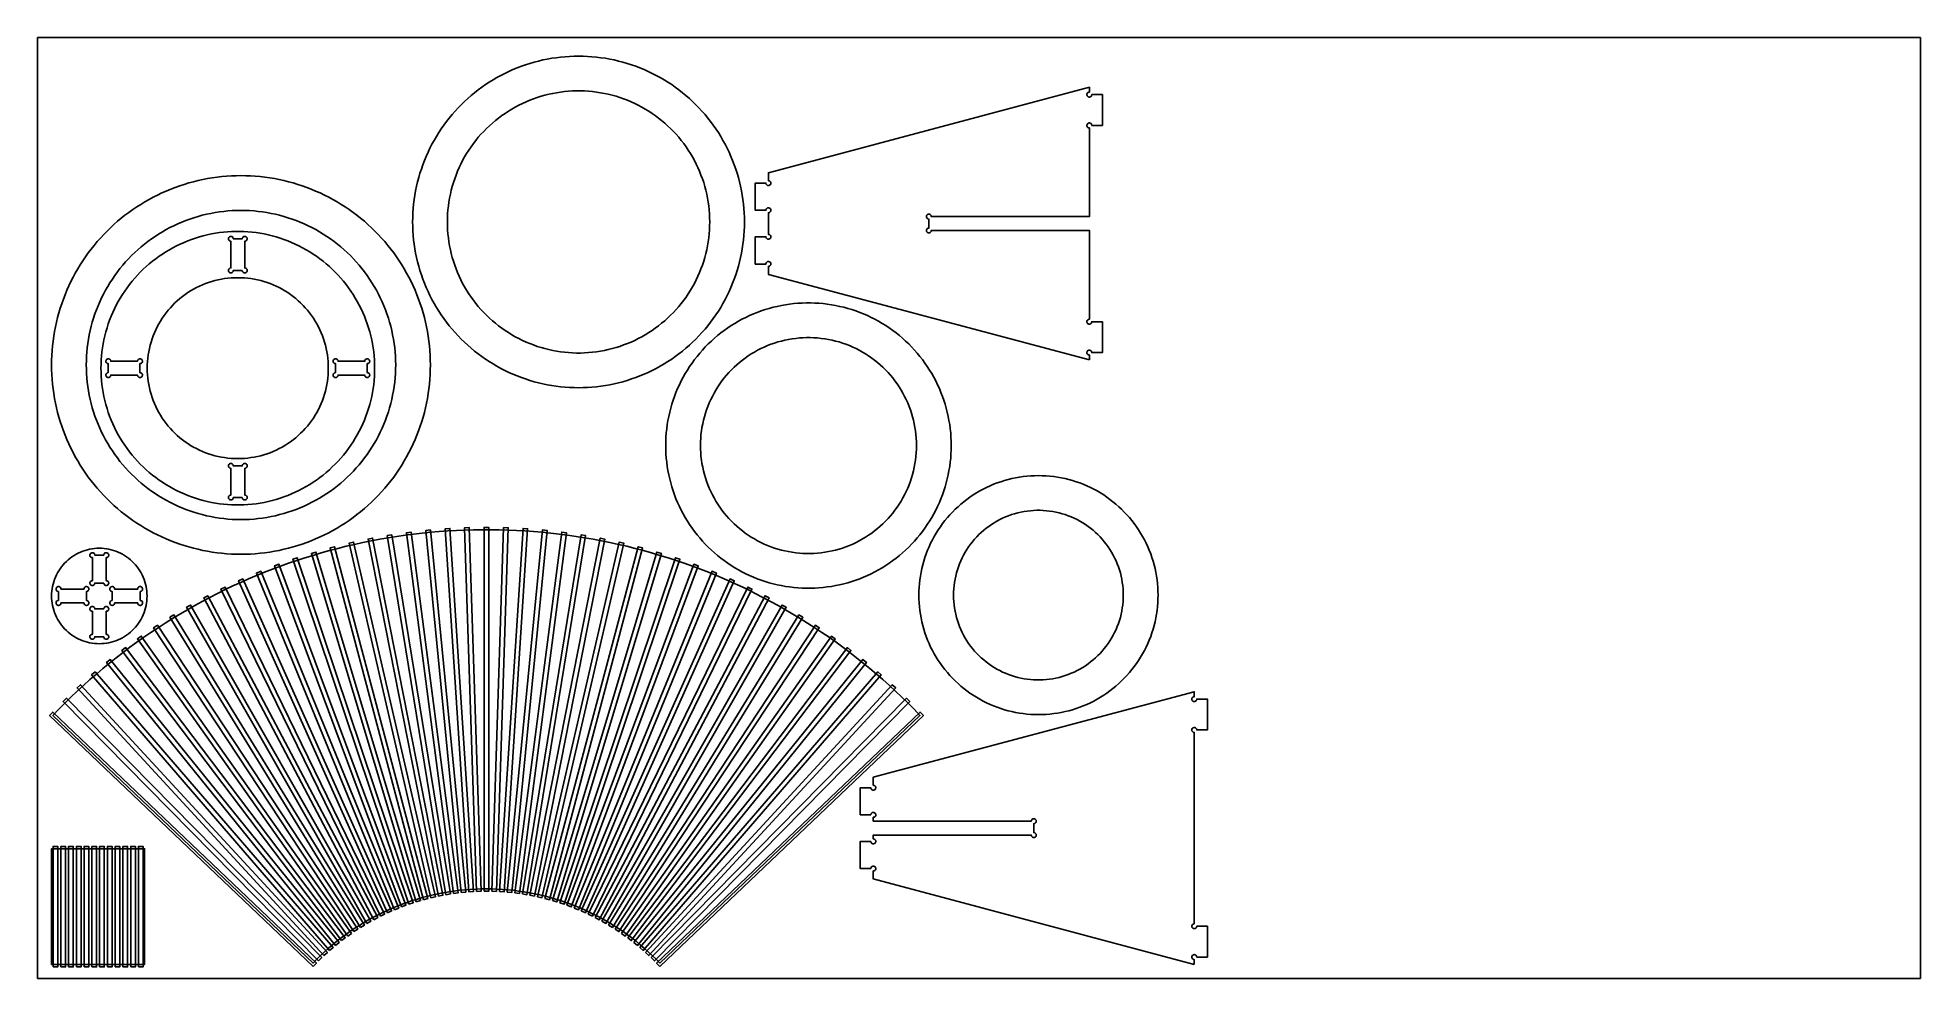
# Model space of a CAD drawing. Extents: x 0 to 2440, y 0 to 1220.
import ezdxf

# ---------------------------------------------------------------- set-up
doc = ezdxf.new("R2010")
doc.units = 0
for name, color, linetype in [('COUPE', 1, 'Continuous'), ('PLANCHE', 8, 'Continuous'), ('POCHE_KERF_15MM', 5, 'Continuous')]:
    doc.layers.add(name, color=color, linetype=linetype)

msp = doc.modelspace()

# ---------------------------------------------------------------- linework, layer by layer
at = {"layer": 'COUPE'}
for points in [[(916, 981), (915.9, 986.8), (915.7, 992.6), (915.3, 998.4), (914.7, 1004.2), (914, 1010), (913.2, 1015.8), (912.1, 1021.5), (911, 1027.2), (909.6, 1032.9), (908.2, 1038.5), (906.5, 1044.1), (904.7, 1049.6), (902.8, 1055.1), (900.7, 1060.6), (898.5, 1066), (896.1, 1071.3), (893.6, 1076.5), (891, 1081.7), (888.2, 1086.8), (885.2, 1091.8), (882.2, 1096.8), (879, 1101.7), (875.6, 1106.4), (872.2, 1111.1), (868.6, 1115.7), (864.9, 1120.2), (861, 1124.6), (857.1, 1128.9), (853, 1133), (848.9, 1137.1), (844.6, 1141), (840.2, 1144.9), (835.7, 1148.6), (831.1, 1152.2), (826.4, 1155.6), (821.7, 1159), (816.8, 1162.2), (811.8, 1165.2), (806.8, 1168.2), (801.7, 1171), (796.5, 1173.6), (791.3, 1176.1), (786, 1178.5), (780.6, 1180.7), (775.1, 1182.8), (769.6, 1184.7), (764.1, 1186.5), (758.5, 1188.2), (752.9, 1189.6), (747.2, 1191), (741.5, 1192.1), (735.8, 1193.2), (730, 1194), (724.2, 1194.7), (718.4, 1195.3), (712.6, 1195.7), (706.8, 1195.9), (701, 1196), (695.2, 1195.9), (689.4, 1195.7), (683.6, 1195.3), (677.8, 1194.7), (672, 1194), (666.2, 1193.2), (660.5, 1192.1), (654.8, 1191), (649.1, 1189.6), (643.5, 1188.2), (637.9, 1186.5), (632.4, 1184.7), (626.9, 1182.8), (621.4, 1180.7), (616, 1178.5), (610.7, 1176.1), (605.5, 1173.6), (600.3, 1171), (595.2, 1168.2), (590.2, 1165.2), (585.2, 1162.2), (580.3, 1159), (575.6, 1155.6), (570.9, 1152.2), (566.3, 1148.6), (561.8, 1144.9), (557.4, 1141), (553.1, 1137.1), (549, 1133), (544.9, 1128.9), (541, 1124.6), (537.1, 1120.2), (533.4, 1115.7), (529.8, 1111.1), (526.4, 1106.4), (523, 1101.7), (519.8, 1096.8), (516.8, 1091.8), (513.8, 1086.8), (511, 1081.7), (508.4, 1076.5), (505.9, 1071.3), (503.5, 1066), (501.3, 1060.6), (499.2, 1055.1), (497.3, 1049.6), (495.5, 1044.1), (493.8, 1038.5), (492.4, 1032.9), (491, 1027.2), (489.9, 1021.5), (488.8, 1015.8), (488, 1010), (487.3, 1004.2), (486.7, 998.4), (486.3, 992.6), (486.1, 986.8), (486, 981), (486.1, 975.2), (486.3, 969.4), (486.7, 963.6), (487.3, 957.8), (488, 952), (488.8, 946.2), (489.9, 940.5), (491, 934.8), (492.4, 929.1), (493.8, 923.5), (495.5, 917.9), (497.3, 912.4), (499.2, 906.9), (501.3, 901.4), (503.5, 896), (505.9, 890.7), (508.4, 885.5), (511, 880.3), (513.8, 875.2), (516.8, 870.2), (519.8, 865.2), (523, 860.3), (526.4, 855.6), (529.8, 850.9), (533.4, 846.3), (537.1, 841.8), (541, 837.4), (544.9, 833.1), (549, 829), (553.1, 824.9), (557.4, 821), (561.8, 817.1), (566.3, 813.4), (570.9, 809.8), (575.6, 806.4), (580.3, 803), (585.2, 799.8), (590.2, 796.8), (595.2, 793.8), (600.3, 791), (605.5, 788.4), (610.7, 785.9), (616, 783.5), (621.4, 781.3), (626.9, 779.2), (632.4, 777.3), (637.9, 775.5), (643.5, 773.8), (649.1, 772.4), (654.8, 771), (660.5, 769.9), (666.2, 768.8), (672, 768), (677.8, 767.3), (683.6, 766.7), (689.4, 766.3), (695.2, 766.1), (701, 766), (706.8, 766.1), (712.6, 766.3), (718.4, 766.7), (724.2, 767.3), (730, 768), (735.8, 768.8), (741.5, 769.9), (747.2, 771), (752.9, 772.4), (758.5, 773.8), (764.1, 775.5), (769.6, 777.3), (775.1, 779.2), (780.6, 781.3), (786, 783.5), (791.3, 785.9), (796.5, 788.4), (801.7, 791), (806.8, 793.8), (811.8, 796.8), (816.8, 799.8), (821.7, 803), (826.4, 806.4), (831.1, 809.8), (835.7, 813.4), (840.2, 817.1), (844.6, 821), (848.9, 824.9), (853, 829), (857.1, 833.1), (861, 837.4), (864.9, 841.8), (868.6, 846.3), (872.2, 850.9), (875.6, 855.6), (879, 860.3), (882.2, 865.2), (885.2, 870.2), (888.2, 875.2), (891, 880.3), (893.6, 885.5), (896.1, 890.7), (898.5, 896), (900.7, 901.4), (902.8, 906.9), (904.7, 912.4), (906.5, 917.9), (908.2, 923.5), (909.6, 929.1), (911, 934.8), (912.1, 940.5), (913.2, 946.2), (914, 952), (914.7, 957.8), (915.3, 963.6), (915.7, 969.4), (915.9, 975.2)], [(531, 981), (531.1, 986.2), (531.3, 991.4), (531.7, 996.5), (532.3, 1001.7), (533, 1006.8), (533.8, 1011.9), (534.9, 1017), (536, 1022.1), (537.4, 1027.1), (538.8, 1032.1), (540.5, 1037), (542.3, 1041.8), (544.2, 1046.7), (546.3, 1051.4), (548.5, 1056.1), (550.8, 1060.7), (553.3, 1065.3), (556, 1069.7), (558.8, 1074.1), (561.7, 1078.4), (564.7, 1082.6), (567.9, 1086.7), (571.1, 1090.7), (574.5, 1094.6), (578.1, 1098.4), (581.7, 1102.1), (585.5, 1105.7), (589.3, 1109.2), (593.3, 1112.5), (597.3, 1115.7), (601.5, 1118.8), (605.7, 1121.8), (610.1, 1124.6), (614.5, 1127.4), (619, 1129.9), (623.6, 1132.4), (628.2, 1134.6), (633, 1136.8), (637.7, 1138.8), (642.6, 1140.6), (647.5, 1142.4), (652.4, 1143.9), (657.4, 1145.3), (662.4, 1146.6), (667.5, 1147.7), (672.6, 1148.6), (677.7, 1149.4), (682.9, 1150), (688, 1150.5), (693.2, 1150.8), (698.4, 1151), (703.6, 1151), (708.8, 1150.8), (714, 1150.5), (719.1, 1150), (724.3, 1149.4), (729.4, 1148.6), (734.5, 1147.7), (739.6, 1146.6), (744.6, 1145.3), (749.6, 1143.9), (754.5, 1142.4), (759.4, 1140.6), (764.3, 1138.8), (769, 1136.8), (773.8, 1134.6), (778.4, 1132.4), (783, 1129.9), (787.5, 1127.4), (791.9, 1124.6), (796.3, 1121.8), (800.5, 1118.8), (804.7, 1115.7), (808.7, 1112.5), (812.7, 1109.2), (816.5, 1105.7), (820.3, 1102.1), (823.9, 1098.4), (827.5, 1094.6), (830.9, 1090.7), (834.1, 1086.7), (837.3, 1082.6), (840.3, 1078.4), (843.2, 1074.1), (846, 1069.7), (848.7, 1065.3), (851.2, 1060.7), (853.5, 1056.1), (855.7, 1051.4), (857.8, 1046.7), (859.7, 1041.8), (861.5, 1037), (863.2, 1032.1), (864.6, 1027.1), (866, 1022.1), (867.1, 1017), (868.2, 1011.9), (869, 1006.8), (869.7, 1001.7), (870.3, 996.5), (870.7, 991.4), (870.9, 986.2), (871, 981), (870.9, 975.8), (870.7, 970.6), (870.3, 965.5), (869.7, 960.3), (869, 955.2), (868.2, 950.1), (867.1, 945), (866, 939.9), (864.6, 934.9), (863.2, 929.9), (861.5, 925), (859.7, 920.2), (857.8, 915.3), (855.7, 910.6), (853.5, 905.9), (851.2, 901.3), (848.7, 896.7), (846, 892.3), (843.2, 887.9), (840.3, 883.6), (837.3, 879.4), (834.1, 875.3), (830.9, 871.3), (827.5, 867.4), (823.9, 863.6), (820.3, 859.9), (816.5, 856.3), (812.7, 852.8), (808.7, 849.5), (804.7, 846.3), (800.5, 843.2), (796.3, 840.2), (791.9, 837.4), (787.5, 834.6), (783, 832.1), (778.4, 829.6), (773.8, 827.4), (769, 825.2), (764.3, 823.2), (759.4, 821.4), (754.5, 819.6), (749.6, 818.1), (744.6, 816.7), (739.6, 815.4), (734.5, 814.3), (729.4, 813.4), (724.3, 812.6), (719.1, 812), (714, 811.5), (708.8, 811.2), (703.6, 811), (698.4, 811), (693.2, 811.2), (688, 811.5), (682.9, 812), (677.7, 812.6), (672.6, 813.4), (667.5, 814.3), (662.4, 815.4), (657.4, 816.7), (652.4, 818.1), (647.5, 819.6), (642.6, 821.4), (637.7, 823.2), (633, 825.2), (628.2, 827.4), (623.6, 829.6), (619, 832.1), (614.5, 834.6), (610.1, 837.4), (605.7, 840.2), (601.5, 843.2), (597.3, 846.3), (593.3, 849.5), (589.3, 852.8), (585.5, 856.3), (581.7, 859.9), (578.1, 863.6), (574.5, 867.4), (571.1, 871.3), (567.9, 875.3), (564.7, 879.4), (561.7, 883.6), (558.8, 887.9), (556, 892.3), (553.3, 896.7), (550.8, 901.3), (548.5, 905.9), (546.3, 910.6), (544.2, 915.3), (542.3, 920.2), (540.5, 925), (538.8, 929.9), (537.4, 934.9), (536, 939.9), (534.9, 945), (533.8, 950.1), (533, 955.2), (532.3, 960.3), (531.7, 965.5), (531.3, 970.6), (531.1, 975.8)], [(1363, 802), (1363, 808.4), (1362.3, 808.5), (1361.7, 808.7), (1361.1, 809.1), (1360.6, 809.5), (1360.2, 810.1), (1359.9, 810.7), (1359.8, 811.4), (1359.8, 812.1), (1360, 812.7), (1360.3, 813.3), (1360.7, 813.9), (1361.3, 814.3), (1361.9, 814.6), (1362.5, 814.8), (1363.2, 814.8), (1363.9, 814.7), (1364.5, 814.4), (1365.1, 814), (1365.6, 813.5), (1365.9, 812.9), (1366.1, 812.3), (1366.2, 811.6), (1380, 811.6), (1380, 851.6), (1366.2, 851.6), (1366.1, 850.9), (1365.9, 850.3), (1365.6, 849.7), (1365.1, 849.2), (1364.5, 848.8), (1363.9, 848.5), (1363.2, 848.4), (1362.5, 848.5), (1361.9, 848.6), (1361.3, 848.9), (1360.7, 849.4), (1360.3, 849.9), (1360, 850.5), (1359.8, 851.2), (1359.8, 851.8), (1359.9, 852.5), (1360.2, 853.2), (1360.6, 853.7), (1361.1, 854.2), (1361.7, 854.5), (1362.3, 854.7), (1363, 854.8), (1363, 969.9), (1158.2, 969.9), (1158.1, 969.2), (1157.9, 968.5), (1157.6, 968), (1157.1, 967.5), (1156.5, 967.1), (1155.9, 966.8), (1155.2, 966.7), (1154.5, 966.7), (1153.9, 966.9), (1153.3, 967.2), (1152.7, 967.6), (1152.3, 968.1), (1152, 968.8), (1151.8, 969.4), (1151.8, 970.1), (1151.9, 970.8), (1152.2, 971.4), (1152.6, 972), (1153.1, 972.4), (1153.7, 972.8), (1154.3, 973), (1155, 973.1), (1155, 984.7), (1154.3, 984.7), (1153.7, 985), (1153.1, 985.3), (1152.6, 985.8), (1152.2, 986.3), (1151.9, 987), (1151.8, 987.6), (1151.8, 988.3), (1152, 989), (1152.3, 989.6), (1152.7, 990.1), (1153.3, 990.6), (1153.9, 990.9), (1154.5, 991), (1155.2, 991.1), (1155.9, 990.9), (1156.5, 990.7), (1157.1, 990.3), (1157.6, 989.8), (1157.9, 989.2), (1158.1, 988.6), (1158.2, 987.9), (1363, 987.9), (1363, 1102.9), (1362.3, 1103), (1361.7, 1103.2), (1361.1, 1103.6), (1360.6, 1104), (1360.2, 1104.6), (1359.9, 1105.2), (1359.8, 1105.9), (1359.8, 1106.6), (1360, 1107.2), (1360.3, 1107.9), (1360.7, 1108.4), (1361.3, 1108.8), (1361.9, 1109.1), (1362.5, 1109.3), (1363.2, 1109.3), (1363.9, 1109.2), (1364.5, 1108.9), (1365.1, 1108.5), (1365.6, 1108), (1365.9, 1107.5), (1366.1, 1106.8), (1366.2, 1106.1), (1380, 1106.1), (1380, 1146.1), (1366.2, 1146.1), (1366.1, 1145.4), (1365.9, 1144.8), (1365.6, 1144.2), (1365.1, 1143.7), (1364.5, 1143.3), (1363.9, 1143.1), (1363.2, 1142.9), (1362.5, 1143), (1361.9, 1143.1), (1361.3, 1143.4), (1360.7, 1143.9), (1360.3, 1144.4), (1360, 1145), (1359.8, 1145.7), (1359.8, 1146.4), (1359.9, 1147), (1360.2, 1147.7), (1360.6, 1148.2), (1361.1, 1148.7), (1361.7, 1149), (1362.3, 1149.3), (1363, 1149.3), (1363, 1155.7), (947, 1044.8), (947, 1034.5), (947.7, 1034.4), (948.3, 1034.2), (948.9, 1033.9), (949.4, 1033.4), (949.8, 1032.9), (950.1, 1032.2), (950.2, 1031.5), (950.2, 1030.9), (950, 1030.2), (949.7, 1029.6), (949.3, 1029.1), (948.7, 1028.6), (948.1, 1028.3), (947.5, 1028.2), (946.8, 1028.1), (946.1, 1028.2), (945.5, 1028.5), (944.9, 1028.9), (944.4, 1029.4), (944.1, 1030), (943.9, 1030.6), (943.8, 1031.3), (930, 1031.3), (930, 996.1), (943.8, 996.1), (943.9, 996.8), (944.1, 997.4), (944.4, 998), (944.9, 998.5), (945.5, 998.9), (946.1, 999.1), (946.8, 999.3), (947.5, 999.2), (948.1, 999.1), (948.7, 998.8), (949.3, 998.3), (949.7, 997.8), (950, 997.2), (950.2, 996.5), (950.2, 995.8), (950.1, 995.2), (949.8, 994.5), (949.4, 994), (948.9, 993.5), (948.3, 993.2), (947.7, 992.9), (947, 992.9), (947, 964.9), (947.7, 964.8), (948.3, 964.6), (948.9, 964.2), (949.4, 963.8), (949.8, 963.2), (950.1, 962.6), (950.2, 961.9), (950.2, 961.2), (950, 960.6), (949.7, 959.9), (949.3, 959.4), (948.7, 959), (948.1, 958.7), (947.5, 958.5), (946.8, 958.5), (946.1, 958.6), (945.5, 958.9), (944.9, 959.3), (944.4, 959.8), (944.1, 960.3), (943.9, 961), (943.8, 961.7), (930, 961.7), (930, 926.4), (943.8, 926.4), (943.9, 927.1), (944.1, 927.8), (944.4, 928.3), (944.9, 928.8), (945.5, 929.2), (946.1, 929.5), (946.8, 929.6), (947.5, 929.6), (948.1, 929.4), (948.7, 929.1), (949.3, 928.7), (949.7, 928.2), (950, 927.5), (950.2, 926.9), (950.2, 926.2), (950.1, 925.5), (949.8, 924.9), (949.4, 924.3), (948.9, 923.9), (948.3, 923.5), (947.7, 923.3), (947, 923.2), (947, 912.9)], [(509, 795.5), (508.9, 801.7), (508.7, 807.9), (508.3, 814.1), (507.7, 820.3), (507, 826.5), (506.2, 832.7), (505.1, 838.8), (504, 844.9), (502.6, 851), (501.2, 857), (499.5, 863), (497.7, 869), (495.8, 874.9), (493.7, 880.8), (491.5, 886.6), (489.1, 892.3), (486.6, 898), (483.9, 903.6), (481.1, 909.2), (478.2, 914.6), (475.1, 920), (471.8, 925.4), (468.5, 930.6), (465, 935.7), (461.4, 940.8), (457.6, 945.8), (453.8, 950.6), (449.8, 955.4), (445.7, 960.1), (441.4, 964.6), (437.1, 969.1), (432.6, 973.4), (428.1, 977.7), (423.4, 981.8), (418.6, 985.8), (413.8, 989.6), (408.8, 993.4), (403.7, 997), (398.6, 1000.5), (393.4, 1003.8), (388, 1007.1), (382.6, 1010.2), (377.2, 1013.1), (371.6, 1015.9), (366, 1018.6), (360.3, 1021.1), (354.6, 1023.5), (348.8, 1025.7), (342.9, 1027.8), (337, 1029.7), (331, 1031.5), (325, 1033.2), (319, 1034.6), (312.9, 1036), (306.8, 1037.1), (300.7, 1038.2), (294.5, 1039), (288.3, 1039.7), (282.1, 1040.3), (275.9, 1040.7), (269.7, 1040.9), (263.5, 1041), (257.3, 1040.9), (251.1, 1040.7), (244.9, 1040.3), (238.7, 1039.7), (232.5, 1039), (226.3, 1038.2), (220.2, 1037.1), (214.1, 1036), (208, 1034.6), (202, 1033.2), (196, 1031.5), (190, 1029.7), (184.1, 1027.8), (178.2, 1025.7), (172.4, 1023.5), (166.7, 1021.1), (161, 1018.6), (155.4, 1015.9), (149.8, 1013.1), (144.4, 1010.2), (139, 1007.1), (133.6, 1003.8), (128.4, 1000.5), (123.3, 997), (118.2, 993.4), (113.2, 989.6), (108.4, 985.8), (103.6, 981.8), (98.9, 977.7), (94.4, 973.4), (89.9, 969.1), (85.6, 964.6), (81.3, 960.1), (77.2, 955.4), (73.2, 950.6), (69.4, 945.8), (65.6, 940.8), (62, 935.7), (58.5, 930.6), (55.2, 925.4), (51.9, 920), (48.8, 914.6), (45.9, 909.2), (43.1, 903.6), (40.4, 898), (37.9, 892.3), (35.5, 886.6), (33.3, 880.8), (31.2, 874.9), (29.3, 869), (27.5, 863), (25.8, 857), (24.4, 851), (23, 844.9), (21.9, 838.8), (20.8, 832.7), (20, 826.5), (19.3, 820.3), (18.7, 814.1), (18.3, 807.9), (18.1, 801.7), (18, 795.5), (18.1, 789.3), (18.3, 783.1), (18.7, 776.9), (19.3, 770.7), (20, 764.5), (20.8, 758.3), (21.9, 752.2), (23, 746.1), (24.4, 740), (25.8, 734), (27.5, 728), (29.3, 722), (31.2, 716.1), (33.3, 710.2), (35.5, 704.4), (37.9, 698.7), (40.4, 693), (43.1, 687.4), (45.9, 681.8), (48.8, 676.4), (51.9, 671), (55.2, 665.6), (58.5, 660.4), (62, 655.3), (65.6, 650.2), (69.4, 645.2), (73.2, 640.4), (77.2, 635.6), (81.3, 630.9), (85.6, 626.4), (89.9, 621.9), (94.4, 617.6), (98.9, 613.3), (103.6, 609.2), (108.4, 605.2), (113.2, 601.4), (118.2, 597.6), (123.3, 594), (128.4, 590.5), (133.6, 587.2), (139, 583.9), (144.4, 580.8), (149.8, 577.9), (155.4, 575.1), (161, 572.4), (166.7, 569.9), (172.4, 567.5), (178.2, 565.3), (184.1, 563.2), (190, 561.3), (196, 559.5), (202, 557.8), (208, 556.4), (214.1, 555), (220.2, 553.9), (226.3, 552.8), (232.5, 552), (238.7, 551.3), (244.9, 550.7), (251.1, 550.3), (257.3, 550.1), (263.5, 550), (269.7, 550.1), (275.9, 550.3), (282.1, 550.7), (288.3, 551.3), (294.5, 552), (300.7, 552.8), (306.8, 553.9), (312.9, 555), (319, 556.4), (325, 557.8), (331, 559.5), (337, 561.3), (342.9, 563.2), (348.8, 565.3), (354.6, 567.5), (360.3, 569.9), (366, 572.4), (371.6, 575.1), (377.2, 577.9), (382.6, 580.8), (388, 583.9), (393.4, 587.2), (398.6, 590.5), (403.7, 594), (408.8, 597.6), (413.8, 601.4), (418.6, 605.2), (423.4, 609.2), (428.1, 613.3), (432.6, 617.6), (437.1, 621.9), (441.4, 626.4), (445.7, 630.9), (449.8, 635.6), (453.8, 640.4), (457.6, 645.2), (461.4, 650.2), (465, 655.3), (468.5, 660.4), (471.8, 665.6), (475.1, 671), (478.2, 676.4), (481.1, 681.8), (483.9, 687.4), (486.6, 693), (489.1, 698.7), (491.5, 704.4), (493.7, 710.2), (495.8, 716.1), (497.7, 722), (499.5, 728), (501.2, 734), (502.6, 740), (504, 746.1), (505.1, 752.2), (506.2, 758.3), (507, 764.5), (507.7, 770.7), (508.3, 776.9), (508.7, 783.1), (508.9, 789.3)], [(63, 795.5), (63.1, 801.1), (63.3, 806.7), (63.7, 812.4), (64.3, 817.9), (65, 823.5), (65.8, 829.1), (66.9, 834.6), (68, 840.1), (69.4, 845.6), (70.8, 851), (72.5, 856.4), (74.3, 861.7), (76.2, 867), (78.3, 872.2), (80.5, 877.4), (82.9, 882.5), (85.4, 887.5), (88, 892.5), (90.8, 897.4), (93.7, 902.2), (96.8, 906.9), (100, 911.5), (103.3, 916.1), (106.7, 920.5), (110.3, 924.9), (114, 929.1), (117.8, 933.2), (121.7, 937.3), (125.8, 941.2), (129.9, 945), (134.1, 948.7), (138.5, 952.3), (142.9, 955.7), (147.5, 959), (152.1, 962.2), (156.8, 965.3), (161.6, 968.2), (166.5, 971), (171.5, 973.6), (176.5, 976.1), (181.6, 978.5), (186.8, 980.7), (192, 982.8), (197.3, 984.7), (202.6, 986.5), (208, 988.2), (213.4, 989.6), (218.9, 991), (224.4, 992.1), (229.9, 993.2), (235.5, 994), (241.1, 994.7), (246.6, 995.3), (252.3, 995.7), (257.9, 995.9), (263.5, 996), (269.1, 995.9), (274.7, 995.7), (280.4, 995.3), (285.9, 994.7), (291.5, 994), (297.1, 993.2), (302.6, 992.1), (308.1, 991), (313.6, 989.6), (319, 988.2), (324.4, 986.5), (329.7, 984.7), (335, 982.8), (340.2, 980.7), (345.4, 978.5), (350.5, 976.1), (355.5, 973.6), (360.5, 971), (365.4, 968.2), (370.2, 965.3), (374.9, 962.2), (379.5, 959), (384.1, 955.7), (388.5, 952.3), (392.9, 948.7), (397.1, 945), (401.2, 941.2), (405.3, 937.3), (409.2, 933.2), (413, 929.1), (416.7, 924.9), (420.3, 920.5), (423.7, 916.1), (427, 911.5), (430.2, 906.9), (433.3, 902.2), (436.2, 897.4), (439, 892.5), (441.6, 887.5), (444.1, 882.5), (446.5, 877.4), (448.7, 872.2), (450.8, 867), (452.7, 861.7), (454.5, 856.4), (456.2, 851), (457.6, 845.6), (459, 840.1), (460.1, 834.6), (461.2, 829.1), (462, 823.5), (462.7, 817.9), (463.3, 812.4), (463.7, 806.7), (463.9, 801.1), (464, 795.5), (463.9, 789.9), (463.7, 784.3), (463.3, 778.6), (462.7, 773.1), (462, 767.5), (461.2, 761.9), (460.1, 756.4), (459, 750.9), (457.6, 745.4), (456.2, 740), (454.5, 734.6), (452.7, 729.3), (450.8, 724), (448.7, 718.8), (446.5, 713.6), (444.1, 708.5), (441.6, 703.5), (439, 698.5), (436.2, 693.6), (433.3, 688.8), (430.2, 684.1), (427, 679.5), (423.7, 674.9), (420.3, 670.5), (416.7, 666.1), (413, 661.9), (409.2, 657.8), (405.3, 653.7), (401.2, 649.8), (397.1, 646), (392.9, 642.3), (388.5, 638.7), (384.1, 635.3), (379.5, 632), (374.9, 628.8), (370.2, 625.7), (365.4, 622.8), (360.5, 620), (355.5, 617.4), (350.5, 614.9), (345.4, 612.5), (340.2, 610.3), (335, 608.2), (329.7, 606.3), (324.4, 604.5), (319, 602.8), (313.6, 601.4), (308.1, 600), (302.6, 598.9), (297.1, 597.8), (291.5, 597), (285.9, 596.3), (280.4, 595.7), (274.7, 595.3), (269.1, 595.1), (263.5, 595), (257.9, 595.1), (252.3, 595.3), (246.6, 595.7), (241.1, 596.3), (235.5, 597), (229.9, 597.8), (224.4, 598.9), (218.9, 600), (213.4, 601.4), (208, 602.8), (202.6, 604.5), (197.3, 606.3), (192, 608.2), (186.8, 610.3), (181.6, 612.5), (176.5, 614.9), (171.5, 617.4), (166.5, 620), (161.6, 622.8), (156.8, 625.7), (152.1, 628.8), (147.5, 632), (142.9, 635.3), (138.5, 638.7), (134.1, 642.3), (129.9, 646), (125.8, 649.8), (121.7, 653.7), (117.8, 657.8), (114, 661.9), (110.3, 666.1), (106.7, 670.5), (103.3, 674.9), (100, 679.5), (96.8, 684.1), (93.7, 688.8), (90.8, 693.6), (88, 698.5), (85.4, 703.5), (82.9, 708.5), (80.5, 713.6), (78.3, 718.8), (76.2, 724), (74.3, 729.3), (72.5, 734.6), (70.8, 740), (69.4, 745.4), (68, 750.9), (66.9, 756.4), (65.8, 761.9), (65, 767.5), (64.3, 773.1), (63.7, 778.6), (63.3, 784.3), (63.1, 789.9)], [(436.7, 791.4), (436.7, 796.7), (436.4, 802), (436, 807.3), (435.5, 812.5), (434.8, 817.8), (433.9, 823), (432.9, 828.3), (431.7, 833.4), (430.4, 838.6), (428.9, 843.7), (427.2, 848.7), (425.4, 853.7), (423.5, 858.6), (421.4, 863.5), (419.2, 868.3), (416.8, 873.1), (414.3, 877.8), (411.6, 882.3), (408.8, 886.9), (405.9, 891.3), (402.9, 895.6), (399.7, 899.9), (396.4, 904), (392.9, 908.1), (389.4, 912), (385.7, 915.9), (381.9, 919.6), (378.1, 923.2), (374.1, 926.7), (370, 930), (365.8, 933.3), (361.5, 936.4), (357.1, 939.4), (352.6, 942.3), (348.1, 945), (343.4, 947.6), (338.7, 950), (333.9, 952.3), (329.1, 954.5), (324.2, 956.5), (319.2, 958.3), (314.2, 960.1), (309.1, 961.6), (304, 963), (298.8, 964.3), (293.7, 965.4), (288.4, 966.3), (283.2, 967.1), (277.9, 967.8), (272.6, 968.2), (267.3, 968.6), (262, 968.7), (256.7, 968.7), (251.4, 968.6), (246.1, 968.2), (240.8, 967.8), (235.6, 967.1), (230.3, 966.3), (225.1, 965.4), (219.9, 964.3), (214.7, 963), (209.6, 961.6), (204.6, 960.1), (199.5, 958.3), (194.6, 956.5), (189.7, 954.5), (184.8, 952.3), (180, 950), (175.3, 947.6), (170.7, 945), (166.1, 942.3), (161.7, 939.4), (157.3, 936.4), (153, 933.3), (148.8, 930), (144.7, 926.7), (140.7, 923.2), (136.8, 919.6), (133, 915.9), (129.3, 912), (125.8, 908.1), (122.4, 904), (119.1, 899.9), (115.9, 895.6), (112.8, 891.3), (109.9, 886.9), (107.1, 882.3), (104.5, 877.8), (101.9, 873.1), (99.6, 868.3), (97.3, 863.5), (95.2, 858.6), (93.3, 853.7), (91.5, 848.7), (89.9, 843.7), (88.4, 838.6), (87.1, 833.4), (85.9, 828.3), (84.9, 823), (84, 817.8), (83.3, 812.5), (82.7, 807.3), (82.3, 802), (82.1, 796.7), (82, 791.4), (82.1, 786.1), (82.3, 780.8), (82.7, 775.5), (83.3, 770.2), (84, 764.9), (84.9, 759.7), (85.9, 754.5), (87.1, 749.3), (88.4, 744.2), (89.9, 739.1), (91.5, 734), (93.3, 729), (95.2, 724.1), (97.3, 719.2), (99.6, 714.4), (101.9, 709.7), (104.5, 705), (107.1, 700.4), (109.9, 695.9), (112.8, 691.5), (115.9, 687.1), (119.1, 682.9), (122.4, 678.7), (125.8, 674.7), (129.3, 670.7), (133, 666.9), (136.8, 663.2), (140.7, 659.6), (144.7, 656.1), (148.8, 652.7), (153, 649.5), (157.3, 646.3), (161.7, 643.3), (166.1, 640.5), (170.7, 637.8), (175.3, 635.2), (180, 632.7), (184.8, 630.4), (189.7, 628.3), (194.6, 626.3), (199.5, 624.4), (204.6, 622.7), (209.6, 621.1), (214.7, 619.7), (219.9, 618.4), (225.1, 617.3), (230.3, 616.4), (235.6, 615.6), (240.8, 615), (246.1, 614.5), (251.4, 614.2), (256.7, 614), (262, 614), (267.3, 614.2), (272.6, 614.5), (277.9, 615), (283.2, 615.6), (288.4, 616.4), (293.7, 617.3), (298.8, 618.4), (304, 619.7), (309.1, 621.1), (314.2, 622.7), (319.2, 624.4), (324.2, 626.3), (329.1, 628.3), (333.9, 630.4), (338.7, 632.7), (343.4, 635.2), (348.1, 637.8), (352.6, 640.5), (357.1, 643.3), (361.5, 646.3), (365.8, 649.5), (370, 652.7), (374.1, 656.1), (378.1, 659.6), (381.9, 663.2), (385.7, 666.9), (389.4, 670.7), (392.9, 674.7), (396.4, 678.7), (399.7, 682.9), (402.9, 687.1), (405.9, 691.5), (408.8, 695.9), (411.6, 700.4), (414.3, 705), (416.8, 709.7), (419.2, 714.4), (421.4, 719.2), (423.5, 724.1), (425.4, 729), (427.2, 734), (428.9, 739.1), (430.4, 744.2), (431.7, 749.3), (432.9, 754.5), (433.9, 759.7), (434.8, 764.9), (435.5, 770.2), (436, 775.5), (436.4, 780.8), (436.7, 786.1)], [(265.2, 918.1), (265.2, 917.4), (265.5, 916.8), (265.8, 916.2), (266.3, 915.7), (266.8, 915.3), (267.5, 915.1), (268.1, 914.9), (268.8, 915), (269.5, 915.1), (270.1, 915.4), (270.6, 915.9), (271.1, 916.4), (271.4, 917), (271.5, 917.7), (271.6, 918.4), (271.4, 919), (271.2, 919.7), (270.8, 920.2), (270.3, 920.7), (269.7, 921), (269.1, 921.3), (268.4, 921.3), (268.4, 955.9), (269.1, 956), (269.7, 956.2), (270.3, 956.6), (270.8, 957), (271.2, 957.6), (271.4, 958.2), (271.6, 958.9), (271.5, 959.6), (271.4, 960.2), (271.1, 960.9), (270.6, 961.4), (270.1, 961.8), (269.5, 962.1), (268.8, 962.3), (268.1, 962.3), (267.5, 962.2), (266.8, 961.9), (266.3, 961.5), (265.8, 961), (265.5, 960.5), (265.2, 959.8), (265.2, 959.1), (253.6, 959.1), (253.5, 959.8), (253.3, 960.5), (252.9, 961), (252.5, 961.5), (251.9, 961.9), (251.3, 962.2), (250.6, 962.3), (249.9, 962.3), (249.3, 962.1), (248.6, 961.8), (248.1, 961.4), (247.7, 960.9), (247.4, 960.2), (247.2, 959.6), (247.2, 958.9), (247.3, 958.2), (247.6, 957.6), (248, 957), (248.5, 956.6), (249, 956.2), (249.7, 956), (250.4, 955.9), (250.4, 921.3), (249.7, 921.3), (249, 921), (248.5, 920.7), (248, 920.2), (247.6, 919.7), (247.3, 919), (247.2, 918.4), (247.2, 917.7), (247.4, 917), (247.7, 916.4), (248.1, 915.9), (248.6, 915.4), (249.3, 915.1), (249.9, 915), (250.6, 914.9), (251.3, 915.1), (251.9, 915.3), (252.5, 915.7), (252.9, 916.2), (253.3, 916.8), (253.5, 917.4), (253.6, 918.1)], [(142, 791.4), (142.1, 795.7), (142.3, 799.9), (142.7, 804.2), (143.3, 808.5), (144, 812.7), (144.8, 816.9), (145.8, 821.1), (147, 825.2), (148.3, 829.3), (149.7, 833.3), (151.3, 837.3), (153.1, 841.2), (155, 845), (157, 848.8), (159.2, 852.5), (161.5, 856.1), (163.9, 859.7), (166.5, 863.1), (169.2, 866.5), (172, 869.7), (174.9, 872.8), (177.9, 875.9), (181, 878.8), (184.3, 881.6), (187.6, 884.3), (191.1, 886.8), (194.6, 889.3), (198.2, 891.6), (201.9, 893.7), (205.7, 895.8), (209.6, 897.6), (213.5, 899.4), (217.4, 901), (221.5, 902.5), (225.6, 903.8), (229.7, 904.9), (233.9, 905.9), (238.1, 906.8), (242.3, 907.5), (246.5, 908), (250.8, 908.4), (255.1, 908.7), (259.4, 908.7), (263.7, 908.7), (267.9, 908.4), (272.2, 908), (276.5, 907.5), (280.7, 906.8), (284.9, 905.9), (289.1, 904.9), (293.2, 903.8), (297.3, 902.5), (301.3, 901), (305.3, 899.4), (309.2, 897.6), (313, 895.8), (316.8, 893.7), (320.5, 891.6), (324.1, 889.3), (327.7, 886.8), (331.1, 884.3), (334.5, 881.6), (337.7, 878.8), (340.8, 875.9), (343.9, 872.8), (346.8, 869.7), (349.6, 866.5), (352.3, 863.1), (354.8, 859.7), (357.3, 856.1), (359.6, 852.5), (361.7, 848.8), (363.8, 845), (365.6, 841.2), (367.4, 837.3), (369, 833.3), (370.5, 829.3), (371.8, 825.2), (372.9, 821.1), (373.9, 816.9), (374.8, 812.7), (375.5, 808.5), (376, 804.2), (376.4, 799.9), (376.7, 795.7), (376.7, 791.4), (376.7, 787.1), (376.4, 782.8), (376, 778.5), (375.5, 774.3), (374.8, 770.1), (373.9, 765.9), (372.9, 761.7), (371.8, 757.6), (370.5, 753.5), (369, 749.4), (367.4, 745.5), (365.6, 741.6), (363.8, 737.7), (361.7, 733.9), (359.6, 730.2), (357.3, 726.6), (354.8, 723.1), (352.3, 719.6), (349.6, 716.3), (346.8, 713), (343.9, 709.9), (340.8, 706.9), (337.7, 704), (334.5, 701.2), (331.1, 698.5), (327.7, 695.9), (324.1, 693.5), (320.5, 691.2), (316.8, 689), (313, 687), (309.2, 685.1), (305.3, 683.3), (301.3, 681.7), (297.3, 680.3), (293.2, 679), (289.1, 677.8), (284.9, 676.8), (280.7, 676), (276.5, 675.3), (272.2, 674.7), (267.9, 674.3), (263.7, 674.1), (259.4, 674), (255.1, 674.1), (250.8, 674.3), (246.5, 674.7), (242.3, 675.3), (238.1, 676), (233.9, 676.8), (229.7, 677.8), (225.6, 679), (221.5, 680.3), (217.4, 681.7), (213.5, 683.3), (209.6, 685.1), (205.7, 687), (201.9, 689), (198.2, 691.2), (194.6, 693.5), (191.1, 695.9), (187.6, 698.5), (184.3, 701.2), (181, 704), (177.9, 706.9), (174.9, 709.9), (172, 713), (169.2, 716.3), (166.5, 719.6), (163.9, 723.1), (161.5, 726.6), (159.2, 730.2), (157, 733.9), (155, 737.7), (153.1, 741.6), (151.3, 745.5), (149.7, 749.4), (148.3, 753.5), (147, 757.6), (145.8, 761.7), (144.8, 765.9), (144, 770.1), (143.3, 774.3), (142.7, 778.5), (142.3, 782.8), (142.1, 787.1)], [(1184, 691), (1183.9, 696.4), (1183.7, 701.9), (1183.3, 707.3), (1182.7, 712.7), (1182, 718.1), (1181.1, 723.4), (1180.1, 728.8), (1178.9, 734.1), (1177.6, 739.3), (1176.1, 744.5), (1174.4, 749.7), (1172.6, 754.8), (1170.7, 759.9), (1168.6, 764.9), (1166.3, 769.9), (1164, 774.7), (1161.4, 779.6), (1158.8, 784.3), (1156, 788.9), (1153, 793.5), (1149.9, 798), (1146.7, 802.4), (1143.4, 806.6), (1139.9, 810.8), (1136.4, 814.9), (1132.7, 818.9), (1128.9, 822.8), (1124.9, 826.5), (1120.9, 830.2), (1116.8, 833.7), (1112.5, 837.1), (1108.2, 840.3), (1103.7, 843.5), (1099.2, 846.5), (1094.6, 849.4), (1089.9, 852.1), (1085.2, 854.7), (1080.3, 857.2), (1075.4, 859.5), (1070.4, 861.7), (1065.4, 863.7), (1060.3, 865.6), (1055.1, 867.3), (1049.9, 868.9), (1044.7, 870.3), (1039.4, 871.5), (1034.1, 872.6), (1028.7, 873.6), (1023.4, 874.4), (1018, 875), (1012.6, 875.5), (1007.1, 875.8), (1001.7, 876), (996.3, 876), (990.9, 875.8), (985.4, 875.5), (980, 875), (974.6, 874.4), (969.3, 873.6), (963.9, 872.6), (958.6, 871.5), (953.3, 870.3), (948.1, 868.9), (942.9, 867.3), (937.7, 865.6), (932.6, 863.7), (927.6, 861.7), (922.6, 859.5), (917.7, 857.2), (912.8, 854.7), (908.1, 852.1), (903.4, 849.4), (898.8, 846.5), (894.3, 843.5), (889.8, 840.3), (885.5, 837.1), (881.2, 833.7), (877.1, 830.2), (873.1, 826.5), (869.1, 822.8), (865.3, 818.9), (861.6, 814.9), (858.1, 810.8), (854.6, 806.6), (851.3, 802.4), (848.1, 798), (845, 793.5), (842, 788.9), (839.2, 784.3), (836.6, 779.6), (834, 774.7), (831.7, 769.9), (829.4, 764.9), (827.3, 759.9), (825.4, 754.8), (823.6, 749.7), (821.9, 744.5), (820.4, 739.3), (819.1, 734.1), (817.9, 728.8), (816.9, 723.4), (816, 718.1), (815.3, 712.7), (814.7, 707.3), (814.3, 701.9), (814.1, 696.4), (814, 691), (814.1, 685.6), (814.3, 680.1), (814.7, 674.7), (815.3, 669.3), (816, 663.9), (816.9, 658.6), (817.9, 653.2), (819.1, 647.9), (820.4, 642.7), (821.9, 637.5), (823.6, 632.3), (825.4, 627.2), (827.3, 622.1), (829.4, 617.1), (831.7, 612.1), (834, 607.3), (836.6, 602.4), (839.2, 597.7), (842, 593.1), (845, 588.5), (848.1, 584), (851.3, 579.6), (854.6, 575.4), (858.1, 571.2), (861.6, 567.1), (865.3, 563.1), (869.1, 559.2), (873.1, 555.5), (877.1, 551.8), (881.2, 548.3), (885.5, 544.9), (889.8, 541.7), (894.3, 538.5), (898.8, 535.5), (903.4, 532.6), (908.1, 529.9), (912.8, 527.3), (917.7, 524.8), (922.6, 522.5), (927.6, 520.3), (932.6, 518.3), (937.7, 516.4), (942.9, 514.7), (948.1, 513.1), (953.3, 511.7), (958.6, 510.5), (963.9, 509.4), (969.3, 508.4), (974.6, 507.6), (980, 507), (985.4, 506.5), (990.9, 506.2), (996.3, 506), (1001.7, 506), (1007.1, 506.2), (1012.6, 506.5), (1018, 507), (1023.4, 507.6), (1028.7, 508.4), (1034.1, 509.4), (1039.4, 510.5), (1044.7, 511.7), (1049.9, 513.1), (1055.1, 514.7), (1060.3, 516.4), (1065.4, 518.3), (1070.4, 520.3), (1075.4, 522.5), (1080.3, 524.8), (1085.2, 527.3), (1089.9, 529.9), (1094.6, 532.6), (1099.2, 535.5), (1103.7, 538.5), (1108.2, 541.7), (1112.5, 544.9), (1116.8, 548.3), (1120.9, 551.8), (1124.9, 555.5), (1128.9, 559.2), (1132.7, 563.1), (1136.4, 567.1), (1139.9, 571.2), (1143.4, 575.4), (1146.7, 579.6), (1149.9, 584), (1153, 588.5), (1156, 593.1), (1158.8, 597.7), (1161.4, 602.4), (1164, 607.3), (1166.3, 612.1), (1168.6, 617.1), (1170.7, 622.1), (1172.6, 627.2), (1174.4, 632.3), (1176.1, 637.5), (1177.6, 642.7), (1178.9, 647.9), (1180.1, 653.2), (1181.1, 658.6), (1182, 663.9), (1182.7, 669.3), (1183.3, 674.7), (1183.7, 680.1), (1183.9, 685.6)], [(859, 691), (859.1, 695.7), (859.3, 700.5), (859.7, 705.2), (860.3, 709.9), (861, 714.5), (861.9, 719.2), (862.9, 723.8), (864.1, 728.4), (865.4, 732.9), (866.9, 737.4), (868.6, 741.8), (870.3, 746.2), (872.3, 750.5), (874.4, 754.8), (876.6, 758.9), (879, 763), (881.5, 767.1), (884.1, 771), (886.9, 774.8), (889.8, 778.6), (892.8, 782.2), (895.9, 785.7), (899.2, 789.2), (902.5, 792.5), (906, 795.7), (909.6, 798.8), (913.3, 801.7), (917.1, 804.5), (921, 807.2), (924.9, 809.8), (929, 812.2), (933.1, 814.5), (937.3, 816.7), (941.6, 818.7), (946, 820.6), (950.4, 822.3), (954.8, 823.9), (959.4, 825.3), (963.9, 826.5), (968.5, 827.6), (973.1, 828.6), (977.8, 829.4), (982.5, 830), (987.2, 830.5), (991.9, 830.8), (996.6, 831), (1001.4, 831), (1006.1, 830.8), (1010.8, 830.5), (1015.5, 830), (1020.2, 829.4), (1024.9, 828.6), (1029.5, 827.6), (1034.1, 826.5), (1038.6, 825.3), (1043.2, 823.9), (1047.6, 822.3), (1052, 820.6), (1056.4, 818.7), (1060.7, 816.7), (1064.9, 814.5), (1069, 812.2), (1073.1, 809.8), (1077, 807.2), (1080.9, 804.5), (1084.7, 801.7), (1088.4, 798.8), (1092, 795.7), (1095.5, 792.5), (1098.8, 789.2), (1102.1, 785.7), (1105.2, 782.2), (1108.2, 778.6), (1111.1, 774.8), (1113.9, 771), (1116.5, 767.1), (1119, 763), (1121.4, 758.9), (1123.6, 754.8), (1125.7, 750.5), (1127.7, 746.2), (1129.4, 741.8), (1131.1, 737.4), (1132.6, 732.9), (1133.9, 728.4), (1135.1, 723.8), (1136.1, 719.2), (1137, 714.5), (1137.7, 709.9), (1138.3, 705.2), (1138.7, 700.5), (1138.9, 695.7), (1139, 691), (1138.9, 686.3), (1138.7, 681.5), (1138.3, 676.8), (1137.7, 672.1), (1137, 667.5), (1136.1, 662.8), (1135.1, 658.2), (1133.9, 653.6), (1132.6, 649.1), (1131.1, 644.6), (1129.4, 640.2), (1127.7, 635.8), (1125.7, 631.5), (1123.6, 627.2), (1121.4, 623.1), (1119, 619), (1116.5, 614.9), (1113.9, 611), (1111.1, 607.2), (1108.2, 603.4), (1105.2, 599.8), (1102.1, 596.3), (1098.8, 592.8), (1095.5, 589.5), (1092, 586.3), (1088.4, 583.2), (1084.7, 580.3), (1080.9, 577.5), (1077, 574.8), (1073.1, 572.2), (1069, 569.8), (1064.9, 567.5), (1060.7, 565.3), (1056.4, 563.3), (1052, 561.4), (1047.6, 559.7), (1043.2, 558.1), (1038.6, 556.7), (1034.1, 555.5), (1029.5, 554.4), (1024.9, 553.4), (1020.2, 552.6), (1015.5, 552), (1010.8, 551.5), (1006.1, 551.2), (1001.4, 551), (996.6, 551), (991.9, 551.2), (987.2, 551.5), (982.5, 552), (977.8, 552.6), (973.1, 553.4), (968.5, 554.4), (963.9, 555.5), (959.4, 556.7), (954.8, 558.1), (950.4, 559.7), (946, 561.4), (941.6, 563.3), (937.3, 565.3), (933.1, 567.5), (929, 569.8), (924.9, 572.2), (921, 574.8), (917.1, 577.5), (913.3, 580.3), (909.6, 583.2), (906, 586.3), (902.5, 589.5), (899.2, 592.8), (895.9, 596.3), (892.8, 599.8), (889.8, 603.4), (886.9, 607.2), (884.1, 611), (881.5, 614.9), (879, 619), (876.6, 623.1), (874.4, 627.2), (872.3, 631.5), (870.3, 635.8), (868.6, 640.2), (866.9, 644.6), (865.4, 649.1), (864.1, 653.6), (862.9, 658.2), (861.9, 662.8), (861, 667.5), (860.3, 672.1), (859.7, 676.8), (859.3, 681.5), (859.1, 686.3)], [(91.6, 785.6), (90.9, 785.5), (90.3, 785.3), (89.7, 784.9), (89.2, 784.5), (88.8, 783.9), (88.5, 783.3), (88.4, 782.6), (88.5, 781.9), (88.6, 781.3), (88.9, 780.6), (89.4, 780.1), (89.9, 779.7), (90.5, 779.4), (91.2, 779.2), (91.8, 779.2), (92.5, 779.3), (93.2, 779.6), (93.7, 780), (94.2, 780.5), (94.5, 781), (94.7, 781.7), (94.8, 782.4), (129.4, 782.4), (129.5, 781.7), (129.7, 781), (130.1, 780.5), (130.5, 780), (131.1, 779.6), (131.7, 779.3), (132.4, 779.2), (133.1, 779.2), (133.7, 779.4), (134.3, 779.7), (134.9, 780.1), (135.3, 780.6), (135.6, 781.3), (135.8, 781.9), (135.8, 782.6), (135.7, 783.3), (135.4, 783.9), (135, 784.5), (134.5, 784.9), (133.9, 785.3), (133.3, 785.5), (132.6, 785.6), (132.6, 797.2), (133.3, 797.2), (133.9, 797.5), (134.5, 797.8), (135, 798.3), (135.4, 798.8), (135.7, 799.5), (135.8, 800.1), (135.8, 800.8), (135.6, 801.5), (135.3, 802.1), (134.9, 802.6), (134.3, 803.1), (133.7, 803.4), (133.1, 803.5), (132.4, 803.6), (131.7, 803.4), (131.1, 803.2), (130.5, 802.8), (130.1, 802.3), (129.7, 801.7), (129.5, 801.1), (129.4, 800.4), (94.8, 800.4), (94.7, 801.1), (94.5, 801.7), (94.2, 802.3), (93.7, 802.8), (93.2, 803.2), (92.5, 803.4), (91.8, 803.6), (91.2, 803.5), (90.5, 803.4), (89.9, 803.1), (89.4, 802.6), (88.9, 802.1), (88.6, 801.5), (88.5, 800.8), (88.4, 800.1), (88.5, 799.5), (88.8, 798.8), (89.2, 798.3), (89.7, 797.8), (90.3, 797.5), (90.9, 797.2), (91.6, 797.2)], [(386.1, 785.6), (385.4, 785.5), (384.8, 785.3), (384.2, 784.9), (383.7, 784.5), (383.3, 783.9), (383.1, 783.3), (382.9, 782.6), (383, 781.9), (383.1, 781.3), (383.4, 780.6), (383.9, 780.1), (384.4, 779.7), (385, 779.4), (385.7, 779.2), (386.4, 779.2), (387, 779.3), (387.7, 779.6), (388.2, 780), (388.7, 780.5), (389, 781), (389.3, 781.7), (389.3, 782.4), (423.9, 782.4), (424, 781.7), (424.2, 781), (424.6, 780.5), (425, 780), (425.6, 779.6), (426.2, 779.3), (426.9, 779.2), (427.6, 779.2), (428.2, 779.4), (428.9, 779.7), (429.4, 780.1), (429.8, 780.6), (430.1, 781.3), (430.3, 781.9), (430.3, 782.6), (430.2, 783.3), (429.9, 783.9), (429.5, 784.5), (429, 784.9), (428.5, 785.3), (427.8, 785.5), (427.1, 785.6), (427.1, 797.2), (427.8, 797.2), (428.5, 797.5), (429, 797.8), (429.5, 798.3), (429.9, 798.8), (430.2, 799.5), (430.3, 800.1), (430.3, 800.8), (430.1, 801.5), (429.8, 802.1), (429.4, 802.6), (428.9, 803.1), (428.2, 803.4), (427.6, 803.5), (426.9, 803.6), (426.2, 803.4), (425.6, 803.2), (425, 802.8), (424.6, 802.3), (424.2, 801.7), (424, 801.1), (423.9, 800.4), (389.3, 800.4), (389.3, 801.1), (389, 801.7), (388.7, 802.3), (388.2, 802.8), (387.7, 803.2), (387, 803.4), (386.4, 803.6), (385.7, 803.5), (385, 803.4), (384.4, 803.1), (383.9, 802.6), (383.4, 802.1), (383.1, 801.5), (383, 800.8), (382.9, 800.1), (383.1, 799.5), (383.3, 798.8), (383.7, 798.3), (384.2, 797.8), (384.8, 797.5), (385.4, 797.2), (386.1, 797.2)], [(265.2, 623.6), (265.2, 622.9), (265.5, 622.3), (265.8, 621.7), (266.3, 621.2), (266.8, 620.8), (267.5, 620.5), (268.1, 620.4), (268.8, 620.5), (269.5, 620.6), (270.1, 620.9), (270.6, 621.4), (271.1, 621.9), (271.4, 622.5), (271.5, 623.2), (271.6, 623.8), (271.4, 624.5), (271.2, 625.2), (270.8, 625.7), (270.3, 626.2), (269.7, 626.5), (269.1, 626.7), (268.4, 626.8), (268.4, 661.4), (269.1, 661.5), (269.7, 661.7), (270.3, 662.1), (270.8, 662.5), (271.2, 663.1), (271.4, 663.7), (271.6, 664.4), (271.5, 665.1), (271.4, 665.7), (271.1, 666.3), (270.6, 666.9), (270.1, 667.3), (269.5, 667.6), (268.8, 667.8), (268.1, 667.8), (267.5, 667.7), (266.8, 667.4), (266.3, 667), (265.8, 666.5), (265.5, 665.9), (265.2, 665.3), (265.2, 664.6), (253.6, 664.6), (253.5, 665.3), (253.3, 665.9), (252.9, 666.5), (252.5, 667), (251.9, 667.4), (251.3, 667.7), (250.6, 667.8), (249.9, 667.8), (249.3, 667.6), (248.6, 667.3), (248.1, 666.9), (247.7, 666.3), (247.4, 665.7), (247.2, 665.1), (247.2, 664.4), (247.3, 663.7), (247.6, 663.1), (248, 662.5), (248.5, 662.1), (249, 661.7), (249.7, 661.5), (250.4, 661.4), (250.4, 626.8), (249.7, 626.7), (249, 626.5), (248.5, 626.2), (248, 625.7), (247.6, 625.2), (247.3, 624.5), (247.2, 623.8), (247.2, 623.2), (247.4, 622.5), (247.7, 621.9), (248.1, 621.4), (248.6, 620.9), (249.3, 620.6), (249.9, 620.5), (250.6, 620.4), (251.3, 620.5), (251.9, 620.8), (252.5, 621.2), (252.9, 621.7), (253.3, 622.3), (253.5, 622.9), (253.6, 623.6)], [(1452, 497), (1451.9, 502), (1451.7, 506.9), (1451.3, 511.9), (1450.7, 516.8), (1450, 521.7), (1449.1, 526.6), (1448.1, 531.5), (1446.9, 536.3), (1445.6, 541.1), (1444.1, 545.8), (1442.5, 550.5), (1440.7, 555.2), (1438.7, 559.7), (1436.7, 564.3), (1434.4, 568.7), (1432.1, 573.1), (1429.5, 577.4), (1426.9, 581.6), (1424.1, 585.7), (1421.2, 589.7), (1418.2, 593.6), (1415, 597.5), (1411.7, 601.2), (1408.3, 604.8), (1404.8, 608.3), (1401.2, 611.7), (1397.5, 615), (1393.6, 618.2), (1389.7, 621.2), (1385.7, 624.1), (1381.6, 626.9), (1377.4, 629.5), (1373.1, 632.1), (1368.7, 634.4), (1364.3, 636.7), (1359.7, 638.7), (1355.2, 640.7), (1350.5, 642.5), (1345.8, 644.1), (1341.1, 645.6), (1336.3, 646.9), (1331.5, 648.1), (1326.6, 649.1), (1321.7, 650), (1316.8, 650.7), (1311.9, 651.3), (1306.9, 651.7), (1302, 651.9), (1297, 652), (1292, 651.9), (1287.1, 651.7), (1282.1, 651.3), (1277.2, 650.7), (1272.3, 650), (1267.4, 649.1), (1262.5, 648.1), (1257.7, 646.9), (1252.9, 645.6), (1248.2, 644.1), (1243.5, 642.5), (1238.8, 640.7), (1234.3, 638.7), (1229.7, 636.7), (1225.3, 634.4), (1220.9, 632.1), (1216.6, 629.5), (1212.4, 626.9), (1208.3, 624.1), (1204.3, 621.2), (1200.4, 618.2), (1196.5, 615), (1192.8, 611.7), (1189.2, 608.3), (1185.7, 604.8), (1182.3, 601.2), (1179, 597.5), (1175.8, 593.6), (1172.8, 589.7), (1169.9, 585.7), (1167.1, 581.6), (1164.5, 577.4), (1161.9, 573.1), (1159.6, 568.7), (1157.3, 564.3), (1155.3, 559.7), (1153.3, 555.2), (1151.5, 550.5), (1149.9, 545.8), (1148.4, 541.1), (1147.1, 536.3), (1145.9, 531.5), (1144.9, 526.6), (1144, 521.7), (1143.3, 516.8), (1142.7, 511.9), (1142.3, 506.9), (1142.1, 502), (1142, 497), (1142.1, 492), (1142.3, 487.1), (1142.7, 482.1), (1143.3, 477.2), (1144, 472.3), (1144.9, 467.4), (1145.9, 462.5), (1147.1, 457.7), (1148.4, 452.9), (1149.9, 448.2), (1151.5, 443.5), (1153.3, 438.8), (1155.3, 434.3), (1157.3, 429.7), (1159.6, 425.3), (1161.9, 420.9), (1164.5, 416.6), (1167.1, 412.4), (1169.9, 408.3), (1172.8, 404.3), (1175.8, 400.4), (1179, 396.5), (1182.3, 392.8), (1185.7, 389.2), (1189.2, 385.7), (1192.8, 382.3), (1196.5, 379), (1200.4, 375.8), (1204.3, 372.8), (1208.3, 369.9), (1212.4, 367.1), (1216.6, 364.5), (1220.9, 361.9), (1225.3, 359.6), (1229.7, 357.3), (1234.3, 355.3), (1238.8, 353.3), (1243.5, 351.5), (1248.2, 349.9), (1252.9, 348.4), (1257.7, 347.1), (1262.5, 345.9), (1267.4, 344.9), (1272.3, 344), (1277.2, 343.3), (1282.1, 342.7), (1287.1, 342.3), (1292, 342.1), (1297, 342), (1302, 342.1), (1306.9, 342.3), (1311.9, 342.7), (1316.8, 343.3), (1321.7, 344), (1326.6, 344.9), (1331.5, 345.9), (1336.3, 347.1), (1341.1, 348.4), (1345.8, 349.9), (1350.5, 351.5), (1355.2, 353.3), (1359.7, 355.3), (1364.3, 357.3), (1368.7, 359.6), (1373.1, 361.9), (1377.4, 364.5), (1381.6, 367.1), (1385.7, 369.9), (1389.7, 372.8), (1393.6, 375.8), (1397.5, 379), (1401.2, 382.3), (1404.8, 385.7), (1408.3, 389.2), (1411.7, 392.8), (1415, 396.5), (1418.2, 400.4), (1421.2, 404.3), (1424.1, 408.3), (1426.9, 412.4), (1429.5, 416.6), (1432.1, 420.9), (1434.4, 425.3), (1436.7, 429.7), (1438.7, 434.3), (1440.7, 438.8), (1442.5, 443.5), (1444.1, 448.2), (1445.6, 452.9), (1446.9, 457.7), (1448.1, 462.5), (1449.1, 467.4), (1450, 472.3), (1450.7, 477.2), (1451.3, 482.1), (1451.7, 487.1), (1451.9, 492)], [(1187, 497), (1187.1, 501.2), (1187.3, 505.3), (1187.7, 509.5), (1188.3, 513.6), (1189, 517.7), (1189.8, 521.8), (1190.8, 525.8), (1192, 529.8), (1193.3, 533.8), (1194.8, 537.6), (1196.4, 541.5), (1198.2, 545.3), (1200.1, 549), (1202.1, 552.6), (1204.3, 556.2), (1206.6, 559.6), (1209, 563), (1211.6, 566.3), (1214.2, 569.5), (1217, 572.5), (1220, 575.5), (1223, 578.4), (1226.1, 581.1), (1229.4, 583.7), (1232.7, 586.2), (1236.1, 588.6), (1239.6, 590.8), (1243.2, 592.9), (1246.9, 594.9), (1250.6, 596.7), (1254.4, 598.4), (1258.3, 600), (1262.2, 601.4), (1266.2, 602.6), (1270.2, 603.7), (1274.3, 604.6), (1278.4, 605.4), (1282.5, 606), (1286.6, 606.5), (1290.8, 606.8), (1294.9, 607), (1299.1, 607), (1303.2, 606.8), (1307.4, 606.5), (1311.5, 606), (1315.6, 605.4), (1319.7, 604.6), (1323.8, 603.7), (1327.8, 602.6), (1331.8, 601.4), (1335.7, 600), (1339.6, 598.4), (1343.4, 596.7), (1347.1, 594.9), (1350.8, 592.9), (1354.4, 590.8), (1357.9, 588.6), (1361.3, 586.2), (1364.6, 583.7), (1367.9, 581.1), (1371, 578.4), (1374, 575.5), (1377, 572.5), (1379.8, 569.5), (1382.4, 566.3), (1385, 563), (1387.4, 559.6), (1389.7, 556.2), (1391.9, 552.6), (1393.9, 549), (1395.8, 545.3), (1397.6, 541.5), (1399.2, 537.6), (1400.7, 533.8), (1402, 529.8), (1403.2, 525.8), (1404.2, 521.8), (1405, 517.7), (1405.7, 513.6), (1406.3, 509.5), (1406.7, 505.3), (1406.9, 501.2), (1407, 497), (1406.9, 492.8), (1406.7, 488.7), (1406.3, 484.5), (1405.7, 480.4), (1405, 476.3), (1404.2, 472.2), (1403.2, 468.2), (1402, 464.2), (1400.7, 460.2), (1399.2, 456.4), (1397.6, 452.5), (1395.8, 448.7), (1393.9, 445), (1391.9, 441.4), (1389.7, 437.8), (1387.4, 434.4), (1385, 431), (1382.4, 427.7), (1379.8, 424.5), (1377, 421.5), (1374, 418.5), (1371, 415.6), (1367.9, 412.9), (1364.6, 410.3), (1361.3, 407.8), (1357.9, 405.4), (1354.4, 403.2), (1350.8, 401.1), (1347.1, 399.1), (1343.4, 397.3), (1339.6, 395.6), (1335.7, 394), (1331.8, 392.6), (1327.8, 391.4), (1323.8, 390.3), (1319.7, 389.4), (1315.6, 388.6), (1311.5, 388), (1307.4, 387.5), (1303.2, 387.2), (1299.1, 387), (1294.9, 387), (1290.8, 387.2), (1286.6, 387.5), (1282.5, 388), (1278.4, 388.6), (1274.3, 389.4), (1270.2, 390.3), (1266.2, 391.4), (1262.2, 392.6), (1258.3, 394), (1254.4, 395.6), (1250.6, 397.3), (1246.9, 399.1), (1243.2, 401.1), (1239.6, 403.2), (1236.1, 405.4), (1232.7, 407.8), (1229.4, 410.3), (1226.1, 412.9), (1223, 415.6), (1220, 418.5), (1217, 421.5), (1214.2, 424.5), (1211.6, 427.7), (1209, 431), (1206.6, 434.4), (1204.3, 437.8), (1202.1, 441.4), (1200.1, 445), (1198.2, 448.7), (1196.4, 452.5), (1194.8, 456.4), (1193.3, 460.2), (1192, 464.2), (1190.8, 468.2), (1189.8, 472.2), (1189, 476.3), (1188.3, 480.4), (1187.7, 484.5), (1187.3, 488.7), (1187.1, 492.8)], [(806.4, 19.8), (1143.5, 341.1), (1135.8, 349.1), (1128, 357), (1120, 364.8), (1111.9, 372.4), (1103.8, 380), (1095.5, 387.4), (1087.1, 394.7), (1078.6, 401.9), (1070, 408.9), (1061.3, 415.9), (1052.5, 422.7), (1043.6, 429.4), (1034.7, 435.9), (1025.6, 442.3), (1016.4, 448.6), (1007.2, 454.8), (997.8, 460.8), (988.4, 466.7), (978.9, 472.5), (969.3, 478.1), (959.6, 483.6), (949.9, 488.9), (940, 494.1), (930.1, 499.2), (920.2, 504.1), (910.1, 508.9), (900, 513.5), (889.8, 518), (879.6, 522.4), (869.3, 526.6), (858.9, 530.6), (848.5, 534.5), (838, 538.3), (827.5, 541.9), (817, 545.3), (806.3, 548.6), (795.7, 551.7), (785, 554.7), (774.2, 557.6), (763.4, 560.3), (752.6, 562.8), (741.7, 565.1), (730.8, 567.4), (719.9, 569.4), (708.9, 571.3), (697.9, 573.1), (686.9, 574.7), (675.9, 576.1), (664.9, 577.4), (653.8, 578.5), (642.7, 579.4), (631.6, 580.2), (620.5, 580.9), (609.4, 581.3), (598.3, 581.7), (587.2, 581.8), (576.1, 581.8), (564.9, 581.7), (553.8, 581.3), (542.7, 580.9), (531.6, 580.2), (520.5, 579.4), (509.4, 578.5), (498.4, 577.4), (487.3, 576.1), (476.3, 574.7), (465.3, 573.1), (454.3, 571.3), (443.4, 569.4), (432.4, 567.4), (421.5, 565.1), (410.7, 562.8), (399.8, 560.3), (389, 557.6), (378.3, 554.7), (367.6, 551.7), (356.9, 548.6), (346.3, 545.3), (335.7, 541.9), (325.2, 538.3), (314.7, 534.5), (304.3, 530.6), (294, 526.6), (283.7, 522.4), (273.4, 518), (263.2, 513.5), (253.1, 508.9), (243.1, 504.1), (233.1, 499.2), (223.2, 494.1), (213.4, 488.9), (203.6, 483.6), (194, 478.1), (184.4, 472.5), (174.9, 466.7), (165.4, 460.8), (156.1, 454.8), (146.8, 448.6), (137.7, 442.3), (128.6, 435.9), (119.6, 429.4), (110.7, 422.7), (101.9, 415.9), (93.2, 408.9), (84.6, 401.9), (76.1, 394.7), (67.8, 387.4), (59.5, 380), (51.3, 372.4), (43.2, 364.8), (35.3, 357), (27.4, 349.1), (19.7, 341.1), (356.9, 19.8), (361.7, 24.8), (366.7, 29.7), (371.8, 34.5), (377, 39.1), (382.3, 43.7), (387.7, 48.1), (393.2, 52.4), (398.8, 56.6), (404.5, 60.6), (410.3, 64.5), (416.1, 68.3), (422.1, 72), (428.1, 75.5), (434.2, 78.9), (440.4, 82.1), (446.7, 85.2), (453, 88.2), (459.4, 91), (465.8, 93.7), (472.3, 96.2), (478.9, 98.6), (485.5, 100.9), (492.2, 102.9), (498.9, 104.9), (505.6, 106.7), (512.4, 108.3), (519.2, 109.8), (526.1, 111.1), (533, 112.3), (539.9, 113.3), (546.8, 114.2), (553.7, 114.9), (560.7, 115.4), (567.7, 115.8), (574.6, 116), (581.6, 116.1), (588.6, 116), (595.6, 115.8), (602.6, 115.4), (609.5, 114.9), (616.5, 114.2), (623.4, 113.3), (630.3, 112.3), (637.2, 111.1), (644, 109.8), (650.8, 108.3), (657.6, 106.7), (664.4, 104.9), (671.1, 102.9), (677.8, 100.9), (684.4, 98.6), (690.9, 96.2), (697.4, 93.7), (703.9, 91), (710.3, 88.2), (716.6, 85.2), (722.8, 82.1), (729, 78.9), (735.1, 75.5), (741.2, 72), (747.1, 68.3), (753, 64.5), (758.8, 60.6), (764.4, 56.6), (770, 52.4), (775.5, 48.1), (780.9, 43.7), (786.2, 39.1), (791.4, 34.5), (796.5, 29.7), (801.5, 24.8)], [(141.8, 495.9), (141.7, 499), (141.5, 502.2), (141.1, 505.3), (140.5, 508.4), (139.8, 511.4), (139, 514.4), (138, 517.4), (136.8, 520.3), (135.5, 523.2), (134, 525.9), (132.4, 528.7), (130.7, 531.3), (128.9, 533.8), (126.9, 536.2), (124.8, 538.6), (122.6, 540.8), (120.2, 542.9), (117.8, 544.9), (115.3, 546.7), (112.7, 548.4), (109.9, 550), (107.2, 551.5), (104.3, 552.8), (101.4, 554), (98.4, 555), (95.4, 555.8), (92.4, 556.5), (89.3, 557.1), (86.2, 557.5), (83, 557.7), (79.9, 557.8), (76.8, 557.7), (73.6, 557.5), (70.5, 557.1), (67.4, 556.5), (64.4, 555.8), (61.4, 555), (58.4, 554), (55.5, 552.8), (52.6, 551.5), (49.9, 550), (47.2, 548.4), (44.5, 546.7), (42, 544.9), (39.6, 542.9), (37.3, 540.8), (35, 538.6), (32.9, 536.2), (31, 533.8), (29.1, 531.3), (27.4, 528.7), (25.8, 525.9), (24.3, 523.2), (23, 520.3), (21.9, 517.4), (20.8, 514.4), (20, 511.4), (19.3, 508.4), (18.7, 505.3), (18.3, 502.2), (18.1, 499), (18, 495.9), (18.1, 492.8), (18.3, 489.6), (18.7, 486.5), (19.3, 483.4), (20, 480.4), (20.8, 477.4), (21.9, 474.4), (23, 471.5), (24.3, 468.6), (25.8, 465.9), (27.4, 463.2), (29.1, 460.5), (31, 458), (32.9, 455.6), (35, 453.3), (37.3, 451), (39.6, 448.9), (42, 447), (44.5, 445.1), (47.2, 443.4), (49.9, 441.8), (52.6, 440.3), (55.5, 439), (58.4, 437.9), (61.4, 436.8), (64.4, 436), (67.4, 435.3), (70.5, 434.7), (73.6, 434.3), (76.8, 434.1), (79.9, 434), (83, 434.1), (86.2, 434.3), (89.3, 434.7), (92.4, 435.3), (95.4, 436), (98.4, 436.8), (101.4, 437.9), (104.3, 439), (107.2, 440.3), (109.9, 441.8), (112.7, 443.4), (115.3, 445.1), (117.8, 447), (120.2, 448.9), (122.6, 451), (124.8, 453.3), (126.9, 455.6), (128.9, 458), (130.7, 460.5), (132.4, 463.2), (134, 465.9), (135.5, 468.6), (136.8, 471.5), (138, 474.4), (139, 477.4), (139.8, 480.4), (140.5, 483.4), (141.1, 486.5), (141.5, 489.6), (141.7, 492.8)], [(85.7, 512.6), (85.8, 511.9), (86, 511.3), (86.3, 510.7), (86.8, 510.2), (87.4, 509.8), (88, 509.5), (88.7, 509.4), (89.4, 509.4), (90, 509.6), (90.6, 509.9), (91.2, 510.3), (91.6, 510.9), (91.9, 511.5), (92.1, 512.2), (92.1, 512.8), (92, 513.5), (91.7, 514.1), (91.3, 514.7), (90.8, 515.2), (90.2, 515.5), (89.6, 515.7), (88.9, 515.8), (88.9, 545.7), (89.6, 545.7), (90.2, 545.9), (90.8, 546.3), (91.3, 546.8), (91.7, 547.3), (92, 548), (92.1, 548.6), (92.1, 549.3), (91.9, 550), (91.6, 550.6), (91.2, 551.1), (90.6, 551.5), (90, 551.9), (89.4, 552), (88.7, 552), (88, 551.9), (87.4, 551.7), (86.8, 551.3), (86.3, 550.8), (86, 550.2), (85.8, 549.5), (85.7, 548.9), (74.1, 548.9), (74, 549.5), (73.8, 550.2), (73.5, 550.8), (73, 551.3), (72.4, 551.7), (71.8, 551.9), (71.1, 552), (70.5, 552), (69.8, 551.9), (69.2, 551.5), (68.6, 551.1), (68.2, 550.6), (67.9, 550), (67.7, 549.3), (67.7, 548.6), (67.8, 548), (68.1, 547.3), (68.5, 546.8), (69, 546.3), (69.6, 545.9), (70.2, 545.7), (70.9, 545.7), (70.9, 515.8), (70.2, 515.7), (69.6, 515.5), (69, 515.2), (68.5, 514.7), (68.1, 514.1), (67.8, 513.5), (67.7, 512.8), (67.7, 512.2), (67.9, 511.5), (68.2, 510.9), (68.6, 510.3), (69.2, 509.9), (69.8, 509.6), (70.5, 509.4), (71.1, 509.4), (71.8, 509.5), (72.4, 509.8), (73, 510.2), (73.5, 510.7), (73.8, 511.3), (74, 511.9), (74.1, 512.6)], [(27, 490.1), (26.3, 490), (25.6, 489.8), (25, 489.5), (24.5, 489), (24.2, 488.4), (23.9, 487.8), (23.8, 487.1), (23.8, 486.5), (24, 485.8), (24.3, 485.2), (24.7, 484.6), (25.2, 484.2), (25.8, 483.9), (26.5, 483.7), (27.2, 483.7), (27.9, 483.8), (28.5, 484.1), (29.1, 484.5), (29.5, 485), (29.9, 485.6), (30.1, 486.2), (30.2, 486.9), (60, 486.9), (60.1, 486.2), (60.3, 485.6), (60.6, 485), (61.1, 484.5), (61.7, 484.1), (62.3, 483.8), (63, 483.7), (63.7, 483.7), (64.3, 483.9), (64.9, 484.2), (65.5, 484.6), (65.9, 485.2), (66.2, 485.8), (66.4, 486.5), (66.4, 487.1), (66.3, 487.8), (66, 488.4), (65.6, 489), (65.1, 489.5), (64.5, 489.8), (63.9, 490), (63.2, 490.1), (63.2, 501.7), (63.9, 501.8), (64.5, 502), (65.1, 502.3), (65.6, 502.8), (66, 503.4), (66.3, 504), (66.4, 504.7), (66.4, 505.4), (66.2, 506), (65.9, 506.6), (65.5, 507.2), (64.9, 507.6), (64.3, 507.9), (63.7, 508.1), (63, 508.1), (62.3, 508), (61.7, 507.7), (61.1, 507.3), (60.6, 506.8), (60.3, 506.2), (60.1, 505.6), (60, 504.9), (30.2, 504.9), (30.1, 505.6), (29.9, 506.2), (29.5, 506.8), (29.1, 507.3), (28.5, 507.7), (27.9, 508), (27.2, 508.1), (26.5, 508.1), (25.8, 507.9), (25.2, 507.6), (24.7, 507.2), (24.3, 506.6), (24, 506), (23.8, 505.4), (23.8, 504.7), (23.9, 504), (24.2, 503.4), (24.5, 502.8), (25, 502.3), (25.6, 502), (26.3, 501.8), (27, 501.7)], [(96.6, 490.1), (95.9, 490), (95.3, 489.8), (94.7, 489.5), (94.2, 489), (93.8, 488.4), (93.5, 487.8), (93.4, 487.1), (93.4, 486.5), (93.6, 485.8), (93.9, 485.2), (94.3, 484.6), (94.9, 484.2), (95.5, 483.9), (96.2, 483.7), (96.8, 483.7), (97.5, 483.8), (98.1, 484.1), (98.7, 484.5), (99.2, 485), (99.5, 485.6), (99.7, 486.2), (99.8, 486.9), (129.7, 486.9), (129.7, 486.2), (129.9, 485.6), (130.3, 485), (130.8, 484.5), (131.3, 484.1), (132, 483.8), (132.6, 483.7), (133.3, 483.7), (134, 483.9), (134.6, 484.2), (135.1, 484.6), (135.5, 485.2), (135.9, 485.8), (136, 486.5), (136, 487.1), (135.9, 487.8), (135.7, 488.4), (135.3, 489), (134.8, 489.5), (134.2, 489.8), (133.5, 490), (132.9, 490.1), (132.9, 501.7), (133.5, 501.8), (134.2, 502), (134.8, 502.3), (135.3, 502.8), (135.7, 503.4), (135.9, 504), (136, 504.7), (136, 505.4), (135.9, 506), (135.5, 506.6), (135.1, 507.2), (134.6, 507.6), (134, 507.9), (133.3, 508.1), (132.6, 508.1), (132, 508), (131.3, 507.7), (130.8, 507.3), (130.3, 506.8), (129.9, 506.2), (129.7, 505.6), (129.7, 504.9), (99.8, 504.9), (99.7, 505.6), (99.5, 506.2), (99.2, 506.8), (98.7, 507.3), (98.1, 507.7), (97.5, 508), (96.8, 508.1), (96.2, 508.1), (95.5, 507.9), (94.9, 507.6), (94.3, 507.2), (93.9, 506.6), (93.6, 506), (93.4, 505.4), (93.4, 504.7), (93.5, 504), (93.8, 503.4), (94.2, 502.8), (94.7, 502.3), (95.3, 502), (95.9, 501.8), (96.6, 501.7)], [(85.7, 443), (85.8, 442.3), (86, 441.6), (86.3, 441), (86.8, 440.5), (87.4, 440.2), (88, 439.9), (88.7, 439.8), (89.4, 439.8), (90, 440), (90.6, 440.3), (91.2, 440.7), (91.6, 441.2), (91.9, 441.8), (92.1, 442.5), (92.1, 443.2), (92, 443.9), (91.7, 444.5), (91.3, 445.1), (90.8, 445.5), (90.2, 445.9), (89.6, 446.1), (88.9, 446.2), (88.9, 476), (89.6, 476.1), (90.2, 476.3), (90.8, 476.6), (91.3, 477.1), (91.7, 477.7), (92, 478.3), (92.1, 479), (92.1, 479.7), (91.9, 480.3), (91.6, 480.9), (91.2, 481.5), (90.6, 481.9), (90, 482.2), (89.4, 482.4), (88.7, 482.4), (88, 482.3), (87.4, 482), (86.8, 481.6), (86.3, 481.1), (86, 480.5), (85.8, 479.9), (85.7, 479.2), (74.1, 479.2), (74, 479.9), (73.8, 480.5), (73.5, 481.1), (73, 481.6), (72.4, 482), (71.8, 482.3), (71.1, 482.4), (70.5, 482.4), (69.8, 482.2), (69.2, 481.9), (68.6, 481.5), (68.2, 480.9), (67.9, 480.3), (67.7, 479.7), (67.7, 479), (67.8, 478.3), (68.1, 477.7), (68.5, 477.1), (69, 476.6), (69.6, 476.3), (70.2, 476.1), (70.9, 476), (70.9, 446.2), (70.2, 446.1), (69.6, 445.9), (69, 445.5), (68.5, 445.1), (68.1, 444.5), (67.8, 443.9), (67.7, 443.2), (67.7, 442.5), (67.9, 441.8), (68.2, 441.2), (68.6, 440.7), (69.2, 440.3), (69.8, 440), (70.5, 439.8), (71.1, 439.8), (71.8, 439.9), (72.4, 440.2), (73, 440.5), (73.5, 441), (73.8, 441.6), (74, 442.3), (74.1, 443)], [(1499, 18), (1499, 24.4), (1498.3, 24.5), (1497.7, 24.7), (1497.1, 25.1), (1496.6, 25.5), (1496.2, 26.1), (1495.9, 26.7), (1495.8, 27.4), (1495.8, 28.1), (1496, 28.7), (1496.3, 29.3), (1496.7, 29.9), (1497.3, 30.3), (1497.9, 30.6), (1498.5, 30.8), (1499.2, 30.8), (1499.9, 30.7), (1500.5, 30.4), (1501.1, 30), (1501.6, 29.5), (1501.9, 28.9), (1502.1, 28.3), (1502.2, 27.6), (1516, 27.6), (1516, 67.6), (1502.2, 67.6), (1502.1, 66.9), (1501.9, 66.3), (1501.6, 65.7), (1501.1, 65.2), (1500.5, 64.8), (1499.9, 64.5), (1499.2, 64.4), (1498.5, 64.5), (1497.9, 64.6), (1497.3, 64.9), (1496.7, 65.4), (1496.3, 65.9), (1496, 66.5), (1495.8, 67.2), (1495.8, 67.8), (1495.9, 68.5), (1496.2, 69.2), (1496.6, 69.7), (1497.1, 70.2), (1497.7, 70.5), (1498.3, 70.7), (1499, 70.8), (1499, 318.9), (1498.3, 319), (1497.7, 319.2), (1497.1, 319.6), (1496.6, 320), (1496.2, 320.6), (1495.9, 321.2), (1495.8, 321.9), (1495.8, 322.6), (1496, 323.2), (1496.3, 323.9), (1496.7, 324.4), (1497.3, 324.8), (1497.9, 325.1), (1498.5, 325.3), (1499.2, 325.3), (1499.9, 325.2), (1500.5, 324.9), (1501.1, 324.5), (1501.6, 324), (1501.9, 323.5), (1502.1, 322.8), (1502.2, 322.1), (1516, 322.1), (1516, 362.1), (1502.2, 362.1), (1502.1, 361.4), (1501.9, 360.8), (1501.6, 360.2), (1501.1, 359.7), (1500.5, 359.3), (1499.9, 359.1), (1499.2, 358.9), (1498.5, 359), (1497.9, 359.1), (1497.3, 359.4), (1496.7, 359.9), (1496.3, 360.4), (1496, 361), (1495.8, 361.7), (1495.8, 362.4), (1495.9, 363), (1496.2, 363.7), (1496.6, 364.2), (1497.1, 364.7), (1497.7, 365), (1498.3, 365.3), (1499, 365.3), (1499, 371.7), (1083, 260.8), (1083, 250.5), (1083.7, 250.4), (1084.3, 250.2), (1084.9, 249.9), (1085.4, 249.4), (1085.8, 248.9), (1086.1, 248.2), (1086.2, 247.5), (1086.2, 246.9), (1086, 246.2), (1085.7, 245.6), (1085.3, 245.1), (1084.7, 244.6), (1084.1, 244.3), (1083.5, 244.2), (1082.8, 244.1), (1082.1, 244.2), (1081.5, 244.5), (1080.9, 244.9), (1080.4, 245.4), (1080.1, 246), (1079.9, 246.6), (1079.8, 247.3), (1066, 247.3), (1066, 212.1), (1079.8, 212.1), (1079.9, 212.8), (1080.1, 213.4), (1080.4, 214), (1080.9, 214.5), (1081.5, 214.9), (1082.1, 215.1), (1082.8, 215.3), (1083.5, 215.2), (1084.1, 215.1), (1084.7, 214.8), (1085.3, 214.3), (1085.7, 213.8), (1086, 213.2), (1086.2, 212.5), (1086.2, 211.8), (1086.1, 211.2), (1085.8, 210.5), (1085.4, 210), (1084.9, 209.5), (1084.3, 209.2), (1083.7, 208.9), (1083, 208.9), (1083, 203.9), (1287.8, 203.9), (1287.9, 204.6), (1288.1, 205.2), (1288.4, 205.8), (1288.9, 206.3), (1289.5, 206.7), (1290.1, 206.9), (1290.8, 207.1), (1291.5, 207), (1292.1, 206.9), (1292.7, 206.6), (1293.3, 206.1), (1293.7, 205.6), (1294, 205), (1294.2, 204.3), (1294.2, 203.6), (1294.1, 203), (1293.8, 202.3), (1293.4, 201.8), (1292.9, 201.3), (1292.3, 201), (1291.7, 200.7), (1291, 200.7), (1291, 189.1), (1291.7, 189), (1292.3, 188.8), (1292.9, 188.4), (1293.4, 188), (1293.8, 187.4), (1294.1, 186.8), (1294.2, 186.1), (1294.2, 185.4), (1294, 184.8), (1293.7, 184.1), (1293.3, 183.6), (1292.7, 183.2), (1292.1, 182.9), (1291.5, 182.7), (1290.8, 182.7), (1290.1, 182.8), (1289.5, 183.1), (1288.9, 183.5), (1288.4, 184), (1288.1, 184.5), (1287.9, 185.2), (1287.8, 185.9), (1083, 185.9), (1083, 180.9), (1083.7, 180.8), (1084.3, 180.6), (1084.9, 180.2), (1085.4, 179.8), (1085.8, 179.2), (1086.1, 178.6), (1086.2, 177.9), (1086.2, 177.2), (1086, 176.6), (1085.7, 175.9), (1085.3, 175.4), (1084.7, 175), (1084.1, 174.7), (1083.5, 174.5), (1082.8, 174.5), (1082.1, 174.6), (1081.5, 174.9), (1080.9, 175.3), (1080.4, 175.8), (1080.1, 176.3), (1079.9, 177), (1079.8, 177.7), (1066, 177.7), (1066, 142.4), (1079.8, 142.4), (1079.9, 143.1), (1080.1, 143.8), (1080.4, 144.3), (1080.9, 144.8), (1081.5, 145.2), (1082.1, 145.5), (1082.8, 145.6), (1083.5, 145.6), (1084.1, 145.4), (1084.7, 145.1), (1085.3, 144.7), (1085.7, 144.2), (1086, 143.5), (1086.2, 142.9), (1086.2, 142.2), (1086.1, 141.5), (1085.8, 140.9), (1085.4, 140.3), (1084.9, 139.9), (1084.3, 139.5), (1083.7, 139.3), (1083, 139.2), (1083, 128.9)], [(18, 18), (138.6, 18), (138.6, 168), (18, 168)]]:
    msp.add_lwpolyline(points, close=True, dxfattribs=at)
at = {"layer": 'PLANCHE'}
msp.add_lwpolyline([(0, 0), (2440, 0), (2440, 1220), (0, 1220)], close=True, dxfattribs=at)
at = {"layer": 'POCHE_KERF_15MM'}
for points in [[(509.6, 104.5), (515.5, 105.8), (409.4, 565.7), (403.6, 564.3)], [(519.3, 106.7), (525.2, 107.8), (434.1, 570.9), (428.2, 569.7)], [(529.1, 108.5), (535, 109.5), (459, 575.2), (453, 574.3)], [(538.9, 110.1), (544.9, 110.8), (483.9, 578.8), (478, 578)], [(548.8, 111.3), (554.8, 111.9), (509, 581.6), (503.1, 581)], [(558.7, 112.2), (564.7, 112.6), (534.2, 583.5), (528.2, 583.1)], [(568.7, 112.8), (574.7, 112.9), (559.4, 584.6), (553.4, 584.4)], [(578.6, 113), (584.6, 113), (584.6, 584.9), (578.6, 584.9)], [(588.6, 112.9), (594.6, 112.8), (609.8, 584.4), (603.9, 584.6)], [(598.5, 112.6), (604.5, 112.2), (635, 583.1), (629.1, 583.5)], [(608.4, 111.9), (614.4, 111.3), (660.2, 581), (654.2, 581.6)], [(618.3, 110.8), (624.3, 110.1), (685.2, 578), (679.3, 578.8)], [(628.2, 109.5), (634.1, 108.5), (710.2, 574.3), (704.3, 575.2)], [(638, 107.8), (643.9, 106.7), (735, 569.7), (729.1, 570.9)], [(647.8, 105.8), (653.6, 104.5), (759.7, 564.3), (753.8, 565.7)], [(471.6, 92.7), (477.3, 94.8), (312.7, 537.1), (307.1, 535)], [(481, 96.1), (486.7, 98), (336.5, 545.4), (330.8, 543.5)], [(490.4, 99.2), (496.2, 100.9), (360.6, 552.9), (354.9, 551.2)], [(500, 102), (505.8, 103.5), (384.9, 559.7), (379.1, 558.2)], [(657.5, 103.5), (663.3, 102), (784.1, 558.2), (778.3, 559.7)], [(667.1, 100.9), (672.8, 99.2), (808.4, 551.2), (802.6, 552.9)], [(676.6, 98), (682.3, 96.1), (832.4, 543.5), (826.7, 545.4)], [(686, 94.8), (691.6, 92.7), (856.2, 535), (850.5, 537.1)], [(453.3, 85), (458.8, 87.4), (265.9, 518.1), (260.5, 515.7)], [(462.4, 89), (467.9, 91.2), (289.2, 528), (283.6, 525.7)], [(695.3, 91.2), (700.8, 89), (879.6, 525.7), (874.1, 528)], [(704.5, 87.4), (710, 85), (902.8, 515.7), (897.3, 518.1)], [(435.5, 76.1), (440.8, 78.9), (220.5, 496.2), (215.2, 493.4)], [(444.3, 80.7), (449.7, 83.3), (243, 507.5), (237.6, 504.9)], [(713.5, 83.3), (718.9, 80.7), (925.6, 504.9), (920.2, 507.5)], [(722.5, 78.9), (727.8, 76.1), (948.1, 493.4), (942.8, 496.2)], [(418.3, 66), (423.4, 69.2), (176.6, 471.4), (171.4, 468.3)], [(426.8, 71.2), (432, 74.2), (198.3, 484.2), (193.1, 481.2)], [(731.2, 74.2), (736.4, 71.2), (970.1, 481.2), (964.9, 484.2)], [(739.8, 69.2), (745, 66), (991.8, 468.3), (986.7, 471.4)], [(401.8, 54.9), (406.7, 58.4), (134.3, 443.8), (129.4, 440.3)], [(409.9, 60.6), (414.9, 63.9), (155.2, 457.9), (150.2, 454.6)], [(748.3, 63.9), (753.3, 60.6), (1013, 454.6), (1008, 457.9)], [(756.6, 58.4), (761.5, 54.9), (1033.8, 440.3), (1028.9, 443.8)], [(393.8, 49), (398.6, 52.6), (113.9, 429), (109.1, 425.4)], [(764.7, 52.6), (769.4, 49), (1054.1, 425.4), (1049.4, 429)], [(378.4, 36.3), (383, 40.2), (74.5, 397.4), (70, 393.5)], [(386, 42.8), (390.7, 46.5), (94, 413.5), (89.3, 409.7)], [(772.6, 46.5), (777.2, 42.8), (1074, 409.7), (1069.3, 413.5)], [(780.3, 40.2), (784.8, 36.3), (1093.3, 393.5), (1088.7, 397.4)], [(371.1, 29.6), (375.5, 33.7), (55.6, 380.7), (51.2, 376.6)], [(787.7, 33.7), (792.2, 29.6), (1112, 376.6), (1107.6, 380.7)], [(357, 15.5), (361.2, 19.9), (19.5, 345.4), (15.4, 341.1)], [(363.9, 22.7), (368.2, 26.9), (37.3, 363.3), (33, 359.1)], [(795, 26.9), (799.3, 22.7), (1130.2, 359.1), (1125.9, 363.3)], [(806.2, 15.5), (802.1, 19.9), (1143.7, 345.4), (1147.9, 341.1)], [(20, 14.9), (26, 14.9), (26, 171.1), (20, 171.1)], [(30.1, 14.9), (36.1, 14.9), (36.1, 171.1), (30.1, 171.1)], [(40.1, 14.9), (46.1, 14.9), (46.1, 171.1), (40.1, 171.1)], [(50.2, 14.9), (56.2, 14.9), (56.2, 171.1), (50.2, 171.1)], [(60.2, 14.9), (66.2, 14.9), (66.2, 171.1), (60.2, 171.1)], [(70.3, 14.9), (76.3, 14.9), (76.3, 171.1), (70.3, 171.1)], [(80.3, 14.9), (86.3, 14.9), (86.3, 171.1), (80.3, 171.1)], [(90.4, 14.9), (96.4, 14.9), (96.4, 171.1), (90.4, 171.1)], [(100.5, 14.9), (106.5, 14.9), (106.5, 171.1), (100.5, 171.1)], [(110.5, 14.9), (116.5, 14.9), (116.5, 171.1), (110.5, 171.1)], [(120.6, 14.9), (126.6, 14.9), (126.6, 171.1), (120.6, 171.1)], [(130.6, 14.9), (136.6, 14.9), (136.6, 171.1), (130.6, 171.1)]]:
    msp.add_lwpolyline(points, close=True, dxfattribs=at)

doc.saveas('drawing.dxf')
